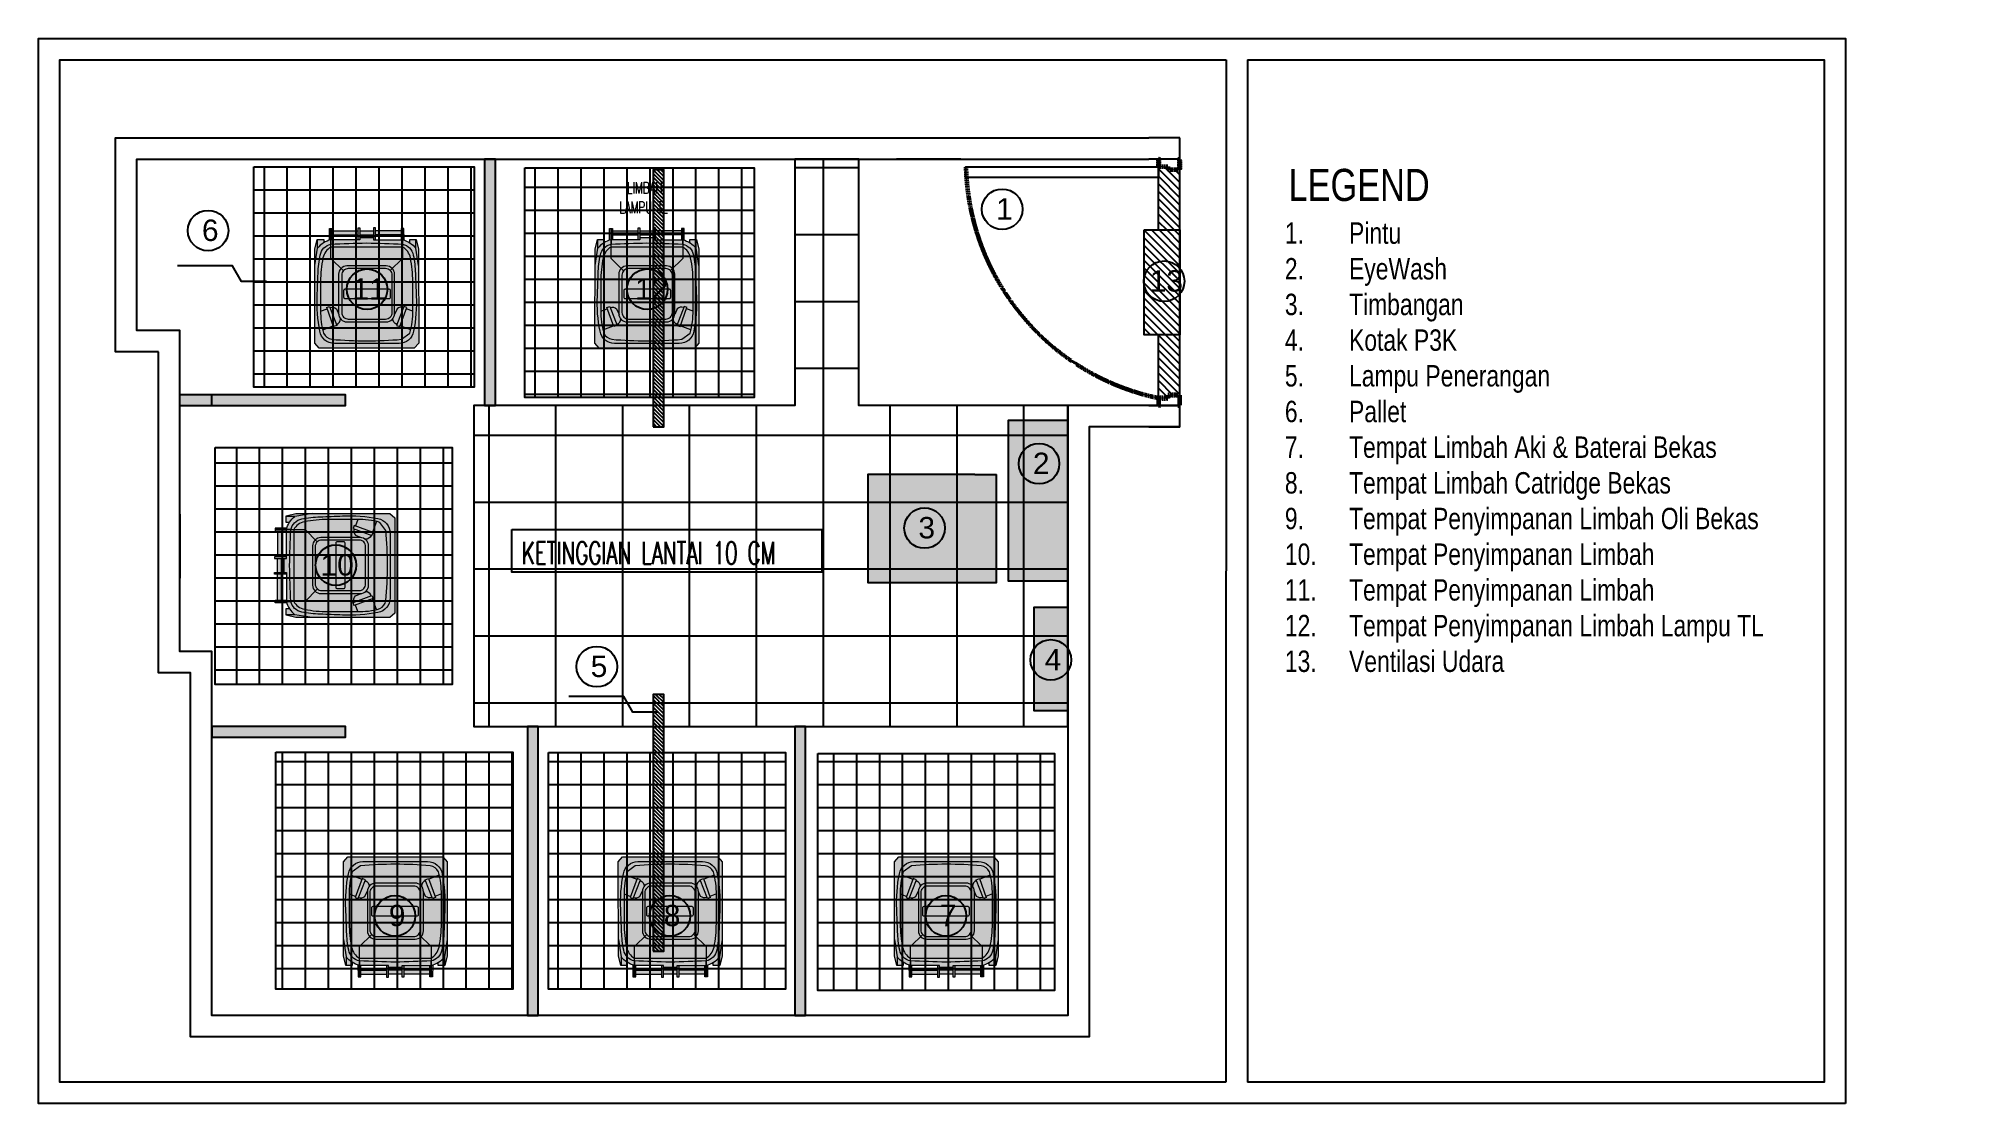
# Model space of a CAD drawing. Header units: inches. Extents: x -12025 to 97113, y -19657 to 37367.
# Drawn here: x 25297 to 34299, y 21529 to 26504 of the extents above; entities that cross this region are included whole.
import ezdxf
from ezdxf.enums import TextEntityAlignment as Align

# ---------------------------------------------------------------- set-up
doc = ezdxf.new("R2010")
doc.units = ezdxf.units.IN
doc.header["$MEASUREMENT"] = 0
doc.linetypes.add('( Hidden )', pattern=[0.375, 0.25, -0.125])
doc.layers.add('001_Dark_1 10', color=7, linetype='Continuous', lineweight=0)
doc.layers.add('Notes', color=50, linetype='( Hidden )', lineweight=60)
doc.layers.add('dwgmodels.com_hatch', color=250, linetype='Continuous')
doc.layers.add('X-01004-OFC-B2$0$A-DOOR-2', color=2, linetype='Continuous')
doc.styles.add('dD-RS', font='romans.shx', dxfattribs={"width": 0.8})
doc.styles.get("Standard").update_dxf_attribs({"font": 'arial.ttf'})
pattern_1 = [(90, (-12094.88, 9816.5), (-107.33318, 0), []), (180, (-12094.88, 9816.5), (0, -107.33318), [])]
pattern_2 = [(135, (-12094.878, 9816.501), (-8.8388348, -8.8388348), [])]

msp = doc.modelspace()

# ---------------------------------------------------------------- texts
at = {"style": 'dD-RS', "width": 0.65}
for s, height, p in [('LIMBAH', 53.98, (28047.2, 25806.7)), ('LAMPU TL', 53.98, (28011.8, 25715.7)), ('KETINGGIAN LANTAI 10 CM', 104.311, (27555.9, 24100.6, 0))]:
    msp.add_text(s, height=height, dxfattribs=at).set_placement(p, align=Align.MIDDLE_LEFT)
at = {"attachment_point": 1, "style": 'dD-RS'}
for s, insert, char_height, width in [('{\\fArtifakt Element Medium|b0|i0|c0|p34;LEGEND}', (31139.3, 25895.2), 150, 1137.479), ('\\pxi-3,l4,t4;{\\fArtifakt Element Medium|b0|i0|c0|p34;1.^IPintu\\P2.^IEyeWash\\P3.^ITimbangan\\P4.^IKotak P3K\\P5.^ILampu Penerangan\\P6.^IPallet\\P7.^ITempat Limbah Aki & Baterai Bekas\\P8.^ITempat Limbah Catridge Bekas\\P9.^ITempat Penyimpanan Limbah Oli Bekas\\P10.^ITempat Penyimpanan Limbah\\P11.^ITempat Penyimpanan Limbah\\P12.^ITempat Penyimpanan Limbah Lampu TL\\P13.^IVentilasi Udara}', (31022.2, 25645.2), 100, 2720.681)]:
    msp.add_mtext(s, dxfattribs=dict(at, insert=insert, char_height=char_height, width=width))
at = {"color": 5, "char_height": 100, "width": 157.908, "attachment_point": 1}
for s, insert in [('1', (29772.3, 25757.9)), ('6', (26060.8, 25658.2)), ('11', (26764.4, 25384.4)), ('12', (28084.9, 25384.4)), ('13', (30490.6, 25421.7)), ('2', (29944.6, 24569.4)), ('3', (29409.4, 24268.8)), ('10', (26615.1, 24095.2)), ('5', (27877.7, 23621.1)), ('4', (29999.9, 23652.4)), ('9', (26934.3, 22456.8)), ('8', (28219.5, 22456.8)), ('7', (29509.5, 22456.8))]:
    msp.add_mtext(s, dxfattribs=dict(at, insert=insert))
at = {"insert": (34295.2, 25045.2), "char_height": 0.42, "attachment_point": 1}
msp.add_mtext_dynamic_manual_height_columns('Lantai 30x30', width=4036.584, gutter_width=2.1, heights=[0], dxfattribs=at)

# ---------------------------------------------------------------- blocks, each defined once
blk = doc.blocks.new('DOOR-E')
at = {"color": 2, "elevation": 0}
for points in [[(1179226.5, 1580346.5), (1179226.5, 1580352.5, -0.414214), (1179230.5, 1580356.5), (1179272.5, 1580356.5, -0.414214), (1179276.5, 1580352.5), (1179276.5, 1580304.6, -0.414214), (1179272.5, 1580300.6), (1179263.5, 1580300.6, 0.414214), (1179261.5, 1580298.6), (1179261.5, 1580260.5, -0.414214), (1179257.5, 1580256.5), (1179230.5, 1580256.5, -0.414214), (1179226.5, 1580260.5), (1179226.5, 1580266.5), (1179228.5, 1580266.5), (1179228.5, 1580260.5, 0.414214), (1179230.5, 1580258.5), (1179257.5, 1580258.5, 0.414214), (1179259.5, 1580260.5), (1179259.5, 1580298.6, -0.414214), (1179263.5, 1580302.6), (1179272.5, 1580302.6, 0.414214), (1179274.5, 1580304.6), (1179274.5, 1580352.5, 0.414214), (1179272.5, 1580354.5), (1179230.5, 1580354.5, 0.414214), (1179228.5, 1580352.5), (1179228.5, 1580346.5)], [(1180376.5, 1580346.5), (1180376.5, 1580352.5, 0.414214), (1180372.5, 1580356.5), (1180330.5, 1580356.5, 0.414214), (1180326.5, 1580352.5), (1180326.5, 1580304.6, 0.414214), (1180330.5, 1580300.6), (1180339.5, 1580300.6, -0.414214), (1180341.5, 1580298.6), (1180341.5, 1580260.5, 0.414214), (1180345.5, 1580256.5), (1180372.5, 1580256.5, 0.414214), (1180376.5, 1580260.5), (1180376.5, 1580266.5), (1180374.5, 1580266.5), (1180374.5, 1580260.5, -0.414214), (1180372.5, 1580258.5), (1180345.5, 1580258.5, -0.414214), (1180343.5, 1580260.5), (1180343.5, 1580298.6, 0.414214), (1180339.5, 1580302.6), (1180330.5, 1580302.6, -0.414214), (1180328.5, 1580304.6), (1180328.5, 1580352.5, -0.414214), (1180330.5, 1580354.5), (1180372.5, 1580354.5, -0.414214), (1180374.5, 1580352.5), (1180374.5, 1580346.5)]]:
    blk.add_lwpolyline(points, format="xyb", close=True, dxfattribs=at)
at = {"color": 8}
blk.add_arc((1179231.7, 1580490.2, 0), 1134.1, 271.50479, 348.10636, dxfattribs=at)
at = {"layer": 'X-01004-OFC-B2$0$A-DOOR-2', "elevation": 0, "flags": 128}
blk.add_lwpolyline([(1179261.5, 1580256.5), (1179311.5, 1580256.5), (1179311.5, 1579356.5), (1179261.5, 1579356.5), (1179261.5, 1580256.5)], close=True, dxfattribs=at)

# ---------------------------------------------------------------- hatches: boundary and pattern name
h = msp.add_hatch(color=256)
h.dxf.hatch_style = 1
h.paths.add_polyline_path([(27432.1, 25939.9), (27382.1, 25939.9), (27382.1, 24790), (27432.1, 24790)])
h.paths.add_polyline_path([(28882.1, 23290), (28832.1, 23290), (28832.1, 21940), (28882.1, 21940)])
h.paths.add_polyline_path([(27632.1, 23290), (27582.1, 23290), (27582.1, 21940), (27632.1, 21940)])
h.paths.add_polyline_path([(26732, 23290), (26107.1, 23290), (26107.1, 23240), (26732, 23240)])
h.paths.add_polyline_path([(25957.1, 24840), (25957.1, 24790), (26732, 24790), (26732, 24840)])
at = {"transparency": 33554687}
h = msp.add_hatch(dxfattribs=at)
h.set_pattern_fill('ANSI37', color=256, scale=2500, angle=45)
h.set_pattern_definition([(90, (9902.43, 24963.13), (-312.5, 0), []), (180, (9902.43, 24963.13), (-3e-14, -312.5), [])])
h.paths.add_polyline_path([(27382.1, 24790), (27382.1, 24790), (27332.1, 24790), (27332.1, 23290), (30107.1, 23290), (30107.1, 24790), (29131.4, 24790), (29131.4, 25940), (28831.4, 25940), (28831.4, 24790)])
at = {"true_color": 0x636466}
h = msp.add_hatch(dxfattribs=at)
h.set_pattern_fill('ANSI37', color=251, scale=858.665449, angle=45)
h.set_pattern_definition([(90, (17658.38, 27406.94), (-107.3332, 0), []), (180, (17658.38, 27406.94), (-6e-15, -107.3332), [])])
h.paths.add_polyline_path([(26303.2, 25905.3), (26303.2, 24874.9), (27333.6, 24874.9), (27333.6, 25905.3)])
h = msp.add_hatch(dxfattribs=at)
h.set_pattern_fill('ANSI37', color=251, scale=858.665449, angle=45)
h.set_pattern_definition(pattern_1)
h.paths.add_polyline_path([(27569.5, 25900), (27569.5, 24827.2), (28642.3, 24827.2), (28642.3, 25900)])
at = {"true_color": 0xed1f24}
h = msp.add_hatch(dxfattribs=at)
h.set_pattern_fill('ANSI31', color=240, scale=100, angle=90)
h.set_pattern_definition(pattern_2)
h.paths.add_polyline_path([(28169.2, 25890), (28169.2, 24690), (28219.2, 24690), (28219.2, 25890)])
at = {"transparency": 33554531}
h = msp.add_hatch(dxfattribs=at)
h.set_pattern_fill('ANSI31', color=256, scale=200, angle=90)
h.paths.add_polyline_path([(30631.2, 25894, -0.414214), (30627.2, 25890), (30579.3, 25890, -0.414214), (30575.3, 25894), (30575.3, 25903, 0.414214), (30573.3, 25905), (30535.2, 25905, -0.414214), (30531.2, 25909), (30531.2, 25609.7), (30631.4, 25609.7)])
h.paths.add_polyline_path([(30531.2, 25120.3), (30531.2, 24821, -0.414214), (30535.2, 24825), (30573.3, 24825, 0.414214), (30575.3, 24827), (30575.3, 24836, -0.414214), (30579.3, 24840), (30627.2, 24840, -0.414214), (30631.2, 24836), (30631.3, 25120.3)])
h = msp.add_hatch(dxfattribs=at)
h.set_pattern_fill('ANSI31', color=4, scale=200, angle=90)
h.paths.add_polyline_path([(30631.4, 25609.7), (30465, 25609.7), (30465, 25120.3), (30631.4, 25120.3)])
at = {"true_color": 0x58ba48}
h = msp.add_hatch(color=85, dxfattribs=at)
h.dxf.hatch_style = 1
h.paths.add_polyline_path([(30107.1, 24719.9), (29829.2, 24719.9), (29829.2, 23969.9), (30107.1, 23969.9)])
at = {"true_color": 0x636466}
h = msp.add_hatch(dxfattribs=at)
h.set_pattern_fill('ANSI37', color=251, scale=858.665449, angle=45)
h.set_pattern_definition(pattern_1)
h.paths.add_polyline_path([(26123, 24592.8), (26123, 23485.8), (27230, 23485.8), (27230, 24592.8)])
at = {"true_color": 0x000000}
h = msp.add_hatch(color=18, dxfattribs=at)
h.dxf.hatch_style = 1
h.paths.add_polyline_path([(29773.8, 23962.7), (29773.8, 24467.5), (29673.8, 24467.5), (29173.8, 24467.5), (29173.8, 23962.7)])
h = msp.add_hatch(color=18, dxfattribs=at)
h.dxf.hatch_style = 1
h.paths.add_polyline_path([(29773.8, 24383.2), (29537.4, 24383.2, -0.381513), (29533.8, 24047), (29773.8, 24047)])
at = {"true_color": 0x939598}
h = msp.add_hatch(color=252, dxfattribs=at)
h.dxf.hatch_style = 1
h.paths.add_polyline_path([(29681.1, 24078.6), (29735.5, 24078.6), (29735.5, 24350.5), (29681.1, 24350.5)])
at = {"true_color": 0xffffff}
h = msp.add_hatch(color=7, dxfattribs=at)
h.dxf.hatch_style = 1
h.paths.add_polyline_path([(29949.1, 23365), (30107.1, 23365), (30107.1, 23845.9), (29949.1, 23845.9)])
at = {"true_color": 0xed1f24}
h = msp.add_hatch(dxfattribs=at)
h.set_pattern_fill('ANSI31', color=240, scale=100, angle=90)
h.set_pattern_definition(pattern_2)
h.paths.add_polyline_path([(28169.2, 23440), (28169.2, 22240), (28219.2, 22240), (28219.2, 23440)])
at = {"true_color": 0x636466}
h = msp.add_hatch(dxfattribs=at)
h.set_pattern_fill('ANSI37', color=251, scale=858.665449, angle=45)
h.set_pattern_definition(pattern_1)
h.paths.add_polyline_path([(26406.7, 23169.4), (26406.7, 22062.4), (27513.7, 22062.4), (27513.7, 23169.4)])
h = msp.add_hatch(dxfattribs=at)
h.set_pattern_fill('ANSI37', color=251, scale=858.665449, angle=45)
h.set_pattern_definition(pattern_1)
h.paths.add_polyline_path([(27680.5, 23169.2), (27680.5, 22062.2), (28787.5, 22062.2), (28787.5, 23169.2)])
h = msp.add_hatch(dxfattribs=at)
h.set_pattern_fill('ANSI37', color=251, scale=858.665449, angle=45)
h.set_pattern_definition(pattern_1)
h.paths.add_polyline_path([(28938.7, 23163.7), (28938.7, 22056.8), (30045.7, 22056.8), (30045.7, 23163.7)])
at = {"layer": 'dwgmodels.com_hatch', "true_color": 0x136734}
h = msp.add_hatch(color=116, dxfattribs=at)
h.dxf.hatch_style = 1
h.paths.add_polyline_path([(26588.4, 25520.1), (26599.6, 25565), (26630, 25565), (26629.9, 25550.1, -0.065352), (26656.4, 25562.2), (26656.7, 25617), (26663.3, 25617), (26669.9, 25617), (26669.9, 25605.9), (26790.4, 25605.9), (26790.4, 25619.8), (26798.6, 25619.8), (26798.6, 25605.9), (26831, 25605.9), (26863.3, 25605.9), (26863.3, 25619.8), (26871.5, 25619.8), (26871.5, 25605.9), (26992, 25605.9), (26992, 25617), (26998.6, 25617), (27005.2, 25617), (27005.6, 25562.2, -0.065352), (27032, 25550.1), (27031.9, 25565), (27062.4, 25565), (27073.5, 25520.1), (27073.8, 25080.6), (27053.4, 25057.3), (26831, 25057.3), (26608.5, 25057.3), (26588.2, 25080.6)])
h.paths.add_polyline_path([(26992, 25564), (26992, 25586.3), (26871.5, 25586.3), (26871.5, 25564)], flags=16)
h.paths.add_polyline_path([(26863.3, 25574.2), (26863.3, 25586.3), (26831, 25586.3), (26798.6, 25586.3), (26798.6, 25574.2), (26831, 25574.2)], flags=16)
h.paths.add_polyline_path([(26790.4, 25564), (26790.4, 25586.3), (26669.9, 25586.3), (26669.9, 25564)], flags=16)
h = msp.add_hatch(color=116, dxfattribs=at)
h.dxf.hatch_style = 1
h.paths.add_polyline_path([(27898, 25520.1), (27909.1, 25565), (27939.6, 25565), (27939.5, 25550.1, -0.065352), (27965.9, 25562.2), (27966.3, 25617), (27972.9, 25617), (27979.5, 25617), (27979.5, 25605.9), (28099.9, 25605.9), (28099.9, 25619.8), (28108.2, 25619.8), (28108.2, 25605.9), (28140.5, 25605.9), (28172.9, 25605.9), (28172.9, 25619.8), (28181.1, 25619.8), (28181.1, 25605.9), (28301.6, 25605.9), (28301.6, 25617), (28308.2, 25617), (28314.8, 25617), (28315.1, 25562.2, -0.065352), (28341.6, 25550.1), (28341.5, 25565), (28371.9, 25565), (28383, 25520.1), (28383.3, 25080.6), (28363, 25057.3), (28140.5, 25057.3), (27918.1, 25057.3), (27897.7, 25080.6)])
h.paths.add_polyline_path([(28301.6, 25564), (28301.6, 25586.3), (28181.1, 25586.3), (28181.1, 25564)], flags=16)
h.paths.add_polyline_path([(28172.9, 25574.2), (28172.9, 25586.3), (28140.5, 25586.3), (28108.2, 25586.3), (28108.2, 25574.2), (28140.5, 25574.2)], flags=16)
h.paths.add_polyline_path([(28099.9, 25564), (28099.9, 25586.3), (27979.5, 25586.3), (27979.5, 25564)], flags=16)
h = msp.add_hatch(color=116, dxfattribs=at)
h.dxf.hatch_style = 1
h.paths.add_polyline_path([(26499.5, 23799.5), (26454.6, 23810.6), (26454.6, 23841.1), (26469.5, 23840.9, -0.065352), (26457.5, 23867.4), (26402.7, 23867.8), (26402.7, 23874.4), (26402.7, 23880.9), (26413.7, 23880.9), (26413.7, 24001.4), (26399.8, 24001.4), (26399.8, 24009.6), (26413.7, 24009.6), (26413.7, 24042), (26413.7, 24074.4), (26399.8, 24074.4), (26399.8, 24082.6), (26413.7, 24082.6), (26413.7, 24203.1), (26402.7, 24203.1), (26402.7, 24209.6), (26402.7, 24216.2), (26457.5, 24216.6, -0.065352), (26469.5, 24243.1), (26454.6, 24243), (26454.6, 24273.4), (26499.5, 24284.5), (26939, 24284.8), (26962.4, 24264.5), (26962.4, 24042), (26962.4, 23819.5), (26939, 23799.2)])
h.paths.add_polyline_path([(26455.6, 24203.1), (26433.3, 24203.1), (26433.3, 24082.6), (26455.6, 24082.6)], flags=16)
h.paths.add_polyline_path([(26445.5, 24074.4), (26433.3, 24074.4), (26433.3, 24042), (26433.3, 24009.6), (26445.5, 24009.6), (26445.5, 24042)], flags=16)
h.paths.add_polyline_path([(26455.6, 24001.4), (26433.3, 24001.4), (26433.3, 23880.9), (26455.6, 23880.9)], flags=16)
h = msp.add_hatch(color=116, dxfattribs=at)
h.dxf.hatch_style = 1
h.paths.add_polyline_path([(27207.1, 22217.9), (27196, 22173), (27165.5, 22173), (27165.6, 22187.9, -0.065352), (27139.2, 22175.8), (27138.8, 22121), (27132.2, 22121), (27125.6, 22121), (27125.6, 22132.1), (27005.2, 22132.1), (27005.2, 22118.2), (26996.9, 22118.2), (26996.9, 22132.1), (26964.6, 22132.1), (26932.2, 22132.1), (26932.2, 22118.2), (26924, 22118.2), (26924, 22132.1), (26803.5, 22132.1), (26803.5, 22121), (26796.9, 22121), (26790.3, 22121), (26790, 22175.8, -0.065352), (26763.5, 22187.9), (26763.6, 22173), (26733.2, 22173), (26722, 22217.9), (26721.8, 22657.4), (26742.1, 22680.7), (26964.6, 22680.7), (27187, 22680.7), (27207.4, 22657.4)])
h.paths.add_polyline_path([(26803.5, 22173.9), (26803.5, 22151.7), (26924, 22151.7), (26924, 22173.9)], flags=16)
h.paths.add_polyline_path([(26932.2, 22163.8), (26932.2, 22151.7), (26964.6, 22151.7), (26996.9, 22151.7), (26996.9, 22163.8), (26964.6, 22163.8)], flags=16)
h.paths.add_polyline_path([(27005.2, 22173.9), (27005.2, 22151.7), (27125.6, 22151.7), (27125.6, 22173.9)], flags=16)
h = msp.add_hatch(color=116, dxfattribs=at)
h.dxf.hatch_style = 1
h.paths.add_polyline_path([(28492.2, 22217.9), (28481.1, 22173), (28450.7, 22173), (28450.8, 22187.9, -0.065352), (28424.3, 22175.8), (28423.9, 22121), (28417.3, 22121), (28410.8, 22121), (28410.8, 22132.1), (28290.3, 22132.1), (28290.3, 22118.2), (28282.1, 22118.2), (28282.1, 22132.1), (28249.7, 22132.1), (28217.3, 22132.1), (28217.3, 22118.2), (28209.1, 22118.2), (28209.1, 22132.1), (28088.6, 22132.1), (28088.6, 22121), (28082.1, 22121), (28075.5, 22121), (28075.1, 22175.8, -0.065352), (28048.6, 22187.9), (28048.8, 22173), (28018.3, 22173), (28007.2, 22217.9), (28006.9, 22657.4), (28027.2, 22680.7), (28249.7, 22680.7), (28472.2, 22680.7), (28492.5, 22657.4)])
h.paths.add_polyline_path([(28088.6, 22173.9), (28088.6, 22151.7), (28209.1, 22151.7), (28209.1, 22173.9)], flags=16)
h.paths.add_polyline_path([(28217.3, 22163.8), (28217.3, 22151.7), (28249.7, 22151.7), (28282.1, 22151.7), (28282.1, 22163.8), (28249.7, 22163.8)], flags=16)
h.paths.add_polyline_path([(28290.3, 22173.9), (28290.3, 22151.7), (28410.8, 22151.7), (28410.8, 22173.9)], flags=16)
h = msp.add_hatch(color=116, dxfattribs=at)
h.dxf.hatch_style = 1
h.paths.add_polyline_path([(29782.3, 22217.9), (29771.2, 22173), (29740.7, 22173), (29740.8, 22187.9, -0.065352), (29714.4, 22175.8), (29714, 22121), (29707.4, 22121), (29700.8, 22121), (29700.8, 22132.1), (29580.4, 22132.1), (29580.4, 22118.2), (29572.1, 22118.2), (29572.1, 22132.1), (29539.8, 22132.1), (29507.4, 22132.1), (29507.4, 22118.2), (29499.2, 22118.2), (29499.2, 22132.1), (29378.7, 22132.1), (29378.7, 22121), (29372.1, 22121), (29365.5, 22121), (29365.2, 22175.8, -0.065352), (29338.7, 22187.9), (29338.8, 22173), (29308.4, 22173), (29297.2, 22217.9), (29297, 22657.4), (29317.3, 22680.7), (29539.8, 22680.7), (29762.2, 22680.7), (29782.6, 22657.4)])
h.paths.add_polyline_path([(29378.7, 22173.9), (29378.7, 22151.7), (29499.2, 22151.7), (29499.2, 22173.9)], flags=16)
h.paths.add_polyline_path([(29507.4, 22163.8), (29507.4, 22151.7), (29539.8, 22151.7), (29572.1, 22151.7), (29572.1, 22163.8), (29539.8, 22163.8)], flags=16)
h.paths.add_polyline_path([(29580.4, 22173.9), (29580.4, 22151.7), (29700.8, 22151.7), (29700.8, 22173.9)], flags=16)

# ---------------------------------------------------------------- linework, layer by layer
for p, q in [((30631.4, 25940), (30631.4, 26040)), ((30631.4, 24690), (30631.4, 24790)), ((30631.4, 24690), (30631.4, 24790)), ((30631.4, 24690), (30631.4, 24790)), ((30631.4, 24690), (30631.4, 24790))]:
    msp.add_line(p, q)
for points in [[(33742.4, 21528.7), (25297, 21528.7), (25297, 26504.1), (33742.4, 26504.1)], [(30465, 25609.7), (30631.4, 25609.7), (30631.4, 25120.3), (30465, 25120.3)], [(30107.1, 24719.9), (29829.2, 24719.9), (29829.2, 23969.9), (30107.1, 23969.9)], [(30107.1, 23845.9), (29949.1, 23845.9), (29949.1, 23365), (30107.1, 23365)]]:
    msp.add_lwpolyline(points, close=True)
for points in [[(30846.9, 21628.7), (25397, 21628.7), (25397, 26404.1), (30847.3, 26404.1)], [(30847.3, 26404.1), (30846.9, 21628.7)], [(30947.3, 26404.1), (33642.4, 26404.1), (33642.4, 21628.7), (30946.9, 21628.7)], [(30947.3, 26404.1), (30946.9, 21628.7)], [(25857.1, 25040), (25657.1, 25040), (25657.1, 26040), (25857.1, 26040)], [(25857.1, 26040), (30487.1, 26040)], [(30631.4, 26040), (30487.1, 26040)], [(30631.4, 26039.9), (30625.2, 26039.9)], [(30631.4, 24790), (30631.4, 26040)], [(25857.1, 25140), (25757.1, 25140), (25757.1, 25940), (25857.1, 25940)], [(25857.1, 25940), (30487.1, 25940)], [(27382.1, 24790), (27332.1, 24790), (27332.1, 23290), (30107.1, 23290), (30107.1, 24790), (29131.4, 24790), (29131.4, 25940), (28831.4, 25940), (28831.4, 24790), (27382.1, 24790)], [(27382.1, 25940), (27382.1, 24790), (27432.1, 24790), (27432.1, 25940), (27382.1, 25940)], [(28019.2, 25940), (28369.2, 25940)], [(30107.1, 24790), (29131.4, 24790), (29131.4, 25940)], [(29607.1, 25940), (29307.1, 25940)], [(29607.1, 25940), (29307.1, 25940)], [(30632.1, 25940), (30487.1, 25940)], [(30531.2, 25609.7), (30531.2, 25940)], [(30627.2, 25940), (30631.4, 25940), (30631.4, 25940)], [(30632.1, 24790), (30107.1, 24790), (30107.1, 21940), (26107.1, 21940), (26107.1, 23640), (25957.1, 23640), (25957.1, 25140), (25857.1, 25140)], [(30531.2, 24790), (30531.2, 25120.3)], [(30632.1, 24690), (30207.1, 24690), (30207.1, 21840), (26007.1, 21840), (26007.1, 23540), (25857.1, 23540), (25857.1, 25040)], [(25957.1, 24790), (26732, 24790), (26732, 24840), (26107.1, 24840), (25957.1, 24840)], [(26107.1, 24790), (26107.1, 24840)], [(30487.1, 24790), (30632.1, 24790)], [(30487.1, 24690), (30631.4, 24690)], [(29673.8, 24467.5), (29173.8, 24467.5), (29173.8, 23962.7), (29773.8, 23962.7), (29773.8, 24467.5)], [(29673.8, 24467.5), (29773.8, 24467.5)], [(25957.1, 24282.6), (25957.1, 23982.6)], [(26107.1, 23240), (26732, 23240), (26732, 23290), (26107.1, 23290), (26107.1, 23290), (26107.1, 23240)], [(27632.1, 21940), (27632.1, 23290), (27582.1, 23290), (27582.1, 21940), (27582.1, 21940), (27632.1, 21940)], [(28882.1, 21940), (28882.1, 23290), (28832.1, 23290), (28832.1, 21940), (28832.1, 21940), (28882.1, 21940)]]:
    msp.add_lwpolyline(points)
at = {"color": 251, "true_color": 0x636466}
for points in [[(26303.2, 25905.3), (27333.6, 25905.3), (27333.6, 24874.9), (26303.2, 24874.9), (26303.2, 25905.3), (26303.2, 25905.3)], [(27569.5, 25900), (28642.3, 25900), (28642.3, 24827.2), (27569.5, 24827.2), (27569.5, 25900), (27569.5, 25900)], [(26123, 24592.8), (27230, 24592.8), (27230, 23485.8), (26123, 23485.8), (26123, 24592.8), (26123, 24592.8)], [(26406.7, 23169.4), (27513.7, 23169.4), (27513.7, 22062.4), (26406.7, 22062.4), (26406.7, 23169.4), (26406.7, 23169.4)], [(27680.5, 23169.2), (28787.5, 23169.2), (28787.5, 22062.2), (27680.5, 22062.2), (27680.5, 23169.2), (27680.5, 23169.2)], [(28938.7, 23163.7), (30045.7, 23163.7), (30045.7, 22056.8), (28938.7, 22056.8), (28938.7, 23163.7), (28938.7, 23163.7)]]:
    msp.add_lwpolyline(points, dxfattribs=at)
at = {"color": 240, "true_color": 0xed1f24}
for points in [[(28169.2, 24690), (28219.2, 24690), (28219.2, 25890), (28169.2, 25890), (28169.2, 24690)], [(28169.2, 22240), (28219.2, 22240), (28219.2, 23440), (28169.2, 23440), (28169.2, 22240)]]:
    msp.add_lwpolyline(points, dxfattribs=at)
at = {"color": 5}
for points in [[(26362.9, 25369.6), (26245.9, 25369.6), (26203.5, 25442.8), (25946.4, 25442.8)], [(28191.7, 23357), (28074.7, 23357), (28032.3, 23430.2), (27775.2, 23430.2)]]:
    msp.add_lwpolyline(points, dxfattribs=at)
at = {"color": 2}
for points in [[(30107.1, 23944.8), (30107.1, 23944.8)], [(30107.1, 23944.8), (30107.1, 23944.8)], [(30207.1, 23944.8), (30207.1, 23944.8)], [(30207.1, 23944.8), (30207.1, 23944.8)]]:
    msp.add_lwpolyline(points, dxfattribs=at)
at = {"color": 5}
for centre in [(29801, 25706.3), (26089.5, 25606.6), (26832.6, 25332.8), (28142.1, 25332.8), (30557.7, 25370), (29973.3, 24517.8), (29438.1, 24217.1), (26686.8, 24043.6), (30028.5, 23600.8), (27906.3, 23569.5), (26962.9, 22405.2), (28248.1, 22405.2), (29538.2, 22405.2)]:
    msp.add_circle(centre, 94.8, dxfattribs=at)
at = {"layer": '001_Dark_1 10'}
for points in [[(27032, 25550.1), (27031.9, 25565), (27062.4, 25565), (27073.5, 25520.1), (27073.8, 25080.6), (27053.4, 25057.3), (26831, 25057.3), (26608.5, 25057.3), (26588.2, 25080.6), (26588.4, 25520.1), (26599.6, 25565), (26630, 25565), (26629.9, 25550.1)], [(26588.4, 25443.6), (26601.2, 25524.4), (26601.2, 25565)], [(26656.4, 25562.2), (26656.7, 25617), (26663.3, 25617), (26669.9, 25617), (26669.9, 25564)], [(26669.9, 25605.9), (26790.4, 25605.9)], [(26669.9, 25586.3), (26790.4, 25586.3)], [(26798.6, 25605.9), (26831, 25605.9), (26863.3, 25605.9)], [(26798.6, 25586.3), (26831, 25586.3), (26863.3, 25586.3)], [(26798.6, 25574.2), (26831, 25574.2), (26863.3, 25574.2)], [(26992, 25605.9), (26871.5, 25605.9)], [(26992, 25586.3), (26871.5, 25586.3)], [(27005.6, 25562.2), (27005.2, 25617), (26998.6, 25617), (26992, 25617), (26992, 25564)], [(27073.5, 25443.6), (27060.7, 25524.4), (27060.7, 25565)], [(28341.6, 25550.1), (28341.5, 25565), (28371.9, 25565), (28383, 25520.1), (28383.3, 25080.6), (28363, 25057.3), (28140.5, 25057.3), (27918.1, 25057.3), (27897.7, 25080.6), (27898, 25520.1), (27909.1, 25565), (27939.6, 25565), (27939.5, 25550.1)], [(27898, 25443.6), (27910.8, 25524.4), (27910.8, 25565)], [(27965.9, 25562.2), (27966.3, 25617), (27972.9, 25617), (27979.5, 25617), (27979.5, 25564)], [(27979.5, 25605.9), (28099.9, 25605.9)], [(27979.5, 25586.3), (28099.9, 25586.3)], [(28108.2, 25605.9), (28140.5, 25605.9), (28172.9, 25605.9)], [(28108.2, 25586.3), (28140.5, 25586.3), (28172.9, 25586.3)], [(28108.2, 25574.2), (28140.5, 25574.2), (28172.9, 25574.2)], [(28301.6, 25605.9), (28181.1, 25605.9)], [(28301.6, 25586.3), (28181.1, 25586.3)], [(28315.1, 25562.2), (28314.8, 25617), (28308.2, 25617), (28301.6, 25617), (28301.6, 25564)], [(28383.1, 25443.6), (28370.3, 25524.4), (28370.3, 25565)], [(26615.5, 25230.4), (26645.8, 25241.8)], [(26643.3, 25247.1), (26657.4, 25252.2), (26691.3, 25164), (26676.2, 25158.3), (26643.8, 25247.3)], [(27018.6, 25247.1), (27004.5, 25252.2), (26970.6, 25164), (26985.7, 25158.3), (27018.1, 25247.3)], [(27046.4, 25230.4), (27016.1, 25241.8)], [(27925.1, 25230.4), (27955.4, 25241.8)], [(27952.9, 25247.1), (27967, 25252.2), (28000.8, 25164), (27985.8, 25158.3), (27953.4, 25247.3)], [(28328.2, 25247.1), (28314.1, 25252.2), (28280.2, 25164), (28295.3, 25158.3), (28327.7, 25247.3)], [(28356, 25230.4), (28325.7, 25241.8)], [(26625.2, 25142.9), (26674.8, 25162.1)], [(27036.7, 25142.9), (26987.1, 25162.1)], [(27934.8, 25142.9), (27984.4, 25162.1)], [(28346.2, 25142.9), (28296.7, 25162.1)], [(26457.5, 24216.6), (26402.7, 24216.2), (26402.7, 24209.6), (26402.7, 24203.1), (26455.6, 24203.1)], [(26469.5, 24243.1), (26454.6, 24243), (26454.6, 24273.4), (26499.5, 24284.5), (26939, 24284.8), (26962.4, 24264.5), (26962.4, 24042), (26962.4, 23819.5), (26939, 23799.2), (26499.5, 23799.5), (26454.6, 23810.6), (26454.6, 23841.1), (26469.5, 23840.9)], [(26576, 24284.6), (26495.3, 24271.8), (26454.6, 24271.8)], [(26772.5, 24229.7), (26767.4, 24215.5), (26855.6, 24181.7), (26861.4, 24196.8), (26772.3, 24229.1)], [(26789.2, 24257.5), (26777.8, 24227.1)], [(26876.7, 24247.7), (26857.5, 24198.2)], [(26413.7, 24203.1), (26413.7, 24082.6)], [(26433.3, 24203.1), (26433.3, 24082.6)], [(26413.7, 24009.6), (26413.7, 24042), (26413.7, 24074.4)], [(26433.3, 24009.6), (26433.3, 24042), (26433.3, 24074.4)], [(26445.5, 24009.6), (26445.5, 24042), (26445.5, 24074.4)], [(26413.7, 23880.9), (26413.7, 24001.4)], [(26433.3, 23880.9), (26433.3, 24001.4)], [(26457.5, 23867.4), (26402.7, 23867.8), (26402.7, 23874.4), (26402.7, 23880.9), (26455.6, 23880.9)], [(26772.5, 23854.3), (26767.4, 23868.5), (26855.6, 23902.3), (26861.4, 23887.2), (26772.3, 23854.9)], [(26789.2, 23826.5), (26777.8, 23856.9)], [(26876.7, 23836.3), (26857.5, 23885.8)], [(26576, 23799.4), (26495.3, 23812.2), (26454.6, 23812.2)], [(26763.5, 22187.9), (26763.6, 22173), (26733.2, 22173), (26722, 22217.9), (26721.8, 22657.4), (26742.1, 22680.7), (26964.6, 22680.7), (27187, 22680.7), (27207.4, 22657.4), (27207.1, 22217.9), (27196, 22173), (27165.5, 22173), (27165.6, 22187.9)], [(26758.8, 22595.1), (26808.4, 22575.9)], [(27170.3, 22595.1), (27120.7, 22575.9)], [(28048.6, 22187.9), (28048.8, 22173), (28018.3, 22173), (28007.2, 22217.9), (28006.9, 22657.4), (28027.2, 22680.7), (28249.7, 22680.7), (28472.2, 22680.7), (28492.5, 22657.4), (28492.2, 22217.9), (28481.1, 22173), (28450.7, 22173), (28450.8, 22187.9)], [(28044, 22595.1), (28093.5, 22575.9)], [(28455.4, 22595.1), (28405.9, 22575.9)], [(29338.7, 22187.9), (29338.8, 22173), (29308.4, 22173), (29297.2, 22217.9), (29297, 22657.4), (29317.3, 22680.7), (29539.8, 22680.7), (29762.2, 22680.7), (29782.6, 22657.4), (29782.3, 22217.9), (29771.2, 22173), (29740.7, 22173), (29740.8, 22187.9)], [(29334, 22595.1), (29383.6, 22575.9)], [(29745.5, 22595.1), (29695.9, 22575.9)], [(26749.1, 22507.5), (26779.4, 22496.2)], [(26776.9, 22490.9), (26791, 22485.7), (26824.9, 22573.9), (26809.8, 22579.7), (26777.4, 22490.7)], [(27152.2, 22490.9), (27138.1, 22485.7), (27104.3, 22573.9), (27119.3, 22579.7), (27151.7, 22490.7)], [(27180, 22507.5), (27149.7, 22496.2)], [(28034.2, 22507.5), (28064.6, 22496.2)], [(28062, 22490.9), (28076.2, 22485.7), (28110, 22573.9), (28094.9, 22579.7), (28062.6, 22490.7)], [(28437.4, 22490.9), (28423.2, 22485.7), (28389.4, 22573.9), (28404.5, 22579.7), (28436.8, 22490.7)], [(28465.2, 22507.5), (28434.8, 22496.2)], [(29324.3, 22507.5), (29354.6, 22496.2)], [(29352.1, 22490.9), (29366.2, 22485.7), (29400.1, 22573.9), (29385, 22579.7), (29352.6, 22490.7)], [(29727.4, 22490.9), (29713.3, 22485.7), (29679.5, 22573.9), (29694.5, 22579.7), (29726.9, 22490.7)], [(29755.2, 22507.5), (29724.9, 22496.2)], [(26722, 22294.4), (26734.8, 22213.6), (26734.8, 22173)], [(27207.1, 22294.4), (27194.3, 22213.6), (27194.3, 22173)], [(28007.1, 22294.4), (28019.9, 22213.6), (28019.9, 22173)], [(28492.3, 22294.4), (28479.5, 22213.6), (28479.5, 22173)], [(29297.2, 22294.4), (29310, 22213.6), (29310, 22173)], [(29782.3, 22294.4), (29769.5, 22213.6), (29769.5, 22173)], [(26790, 22175.8), (26790.3, 22121), (26796.9, 22121), (26803.5, 22121), (26803.5, 22173.9)], [(26803.5, 22151.7), (26924, 22151.7)], [(26996.9, 22163.8), (26964.6, 22163.8), (26932.2, 22163.8)], [(26996.9, 22151.7), (26964.6, 22151.7), (26932.2, 22151.7)], [(27125.6, 22151.7), (27005.2, 22151.7)], [(27139.2, 22175.8), (27138.8, 22121), (27132.2, 22121), (27125.6, 22121), (27125.6, 22173.9)], [(28075.1, 22175.8), (28075.5, 22121), (28082.1, 22121), (28088.6, 22121), (28088.6, 22173.9)], [(28088.6, 22151.7), (28209.1, 22151.7)], [(28282.1, 22163.8), (28249.7, 22163.8), (28217.3, 22163.8)], [(28282.1, 22151.7), (28249.7, 22151.7), (28217.3, 22151.7)], [(28410.8, 22151.7), (28290.3, 22151.7)], [(28424.3, 22175.8), (28423.9, 22121), (28417.3, 22121), (28410.8, 22121), (28410.8, 22173.9)], [(29365.2, 22175.8), (29365.5, 22121), (29372.1, 22121), (29378.7, 22121), (29378.7, 22173.9)], [(29378.7, 22151.7), (29499.2, 22151.7)], [(29572.1, 22163.8), (29539.8, 22163.8), (29507.4, 22163.8)], [(29572.1, 22151.7), (29539.8, 22151.7), (29507.4, 22151.7)], [(29700.8, 22151.7), (29580.4, 22151.7)], [(29714.4, 22175.8), (29714, 22121), (29707.4, 22121), (29700.8, 22121), (29700.8, 22173.9)], [(26803.5, 22132.1), (26924, 22132.1)], [(26996.9, 22132.1), (26964.6, 22132.1), (26932.2, 22132.1)], [(27125.6, 22132.1), (27005.2, 22132.1)], [(28088.6, 22132.1), (28209.1, 22132.1)], [(28282.1, 22132.1), (28249.7, 22132.1), (28217.3, 22132.1)], [(28410.8, 22132.1), (28290.3, 22132.1)], [(29378.7, 22132.1), (29499.2, 22132.1)], [(29572.1, 22132.1), (29539.8, 22132.1), (29507.4, 22132.1)], [(29700.8, 22132.1), (29580.4, 22132.1)]]:
    msp.add_lwpolyline(points, dxfattribs=at)
for points in [[(26720.7, 25420.1), (26663.3, 25476.3), (26663.3, 25617), (26663.3, 25543.4, -0.002183), (26831, 25549.4, -0.002183), (26998.6, 25543.4), (26998.6, 25617), (26998.6, 25476.3), (26941.2, 25420.1)], [(28030.3, 25420.1), (27972.9, 25476.3), (27972.9, 25617), (27972.9, 25543.4, -0.002183), (28140.5, 25549.4, -0.002183), (28308.2, 25543.4), (28308.2, 25617), (28308.2, 25476.3), (28250.8, 25420.1)], [(26998.6, 25543.4, -0.297961), (27048.5, 25492.7, -0.042051), (27058.4, 25406.9, 0.003698), (27062.5, 25301.2, -0.060574), (27050.1, 25136.8, -0.367426), (26982.2, 25079.1), (26831, 25079.1), (26679.7, 25079.1, -0.367426), (26611.8, 25136.8, -0.060574), (26599.4, 25301.2, 0.003698), (26603.5, 25406.9, -0.042051), (26613.4, 25492.7, -0.297961), (26663.3, 25543.4)], [(26790.4, 25564), (26669.9, 25564), (26663.3, 25564, 0.169802), (26601.2, 25524.4)], [(26871.5, 25564), (26992, 25564), (26998.6, 25564, -0.169802), (27060.7, 25524.4)], [(28308.2, 25543.4, -0.297961), (28358.1, 25492.7, -0.042051), (28368, 25406.9, 0.003698), (28372.1, 25301.2, -0.060574), (28359.7, 25136.8, -0.367426), (28291.7, 25079.1), (28140.5, 25079.1), (27989.3, 25079.1, -0.367426), (27921.4, 25136.8, -0.060574), (27909, 25301.2, 0.003698), (27913, 25406.9, -0.042051), (27922.9, 25492.7, -0.297961), (27972.9, 25543.4)], [(28099.9, 25564), (27979.5, 25564), (27972.9, 25564, 0.169802), (27910.8, 25524.4)], [(28181.1, 25564), (28301.6, 25564), (28308.2, 25564, -0.169802), (28370.3, 25524.4)], [(26659.5, 25246.9, -0.269888), (26689.2, 25241.7), (26700.8, 25215.1)], [(27002.4, 25246.9, 0.269888), (26972.7, 25241.7), (26961.2, 25215.1)], [(27969.1, 25246.9, -0.269888), (27998.8, 25241.7), (28010.3, 25215.1)], [(28312, 25246.9, 0.269888), (28282.3, 25241.7), (28270.7, 25215.1)], [(26689.8, 25167.9), (26690.2, 25168.1, 0.32068), (26708.3, 25195.6)], [(26972.1, 25167.9), (26971.7, 25168.1, -0.32068), (26953.6, 25195.6)], [(27999.4, 25167.9), (27999.8, 25168.1, 0.32068), (28017.9, 25195.6)], [(28281.7, 25167.9), (28281.3, 25168.1, -0.32068), (28263.2, 25195.6)], [(26455.6, 24082.6), (26455.6, 24203.1), (26455.6, 24209.6, -0.169802), (26495.3, 24271.8)], [(26476.3, 24209.6, -0.297961), (26527, 24259.6, -0.042051), (26612.7, 24269.5, 0.003698), (26718.4, 24273.5, -0.060574), (26882.8, 24261.1, -0.367426), (26940.5, 24193.2), (26940.5, 24042), (26940.5, 23890.8, -0.367426), (26882.8, 23822.9, -0.060574), (26718.4, 23810.5, 0.003698), (26612.7, 23814.5, -0.042051), (26527, 23824.4, -0.297961), (26476.3, 23874.4)], [(26599.5, 23931.8), (26543.3, 23874.4), (26402.7, 23874.4), (26476.3, 23874.4, -0.002183), (26470.2, 24042, -0.002183), (26476.3, 24209.6), (26402.7, 24209.6), (26543.3, 24209.6), (26599.5, 24152.2)], [(26772.7, 24213.5, 0.269888), (26777.9, 24183.8), (26804.5, 24172.2)], [(26851.7, 24183.2), (26851.6, 24182.8, -0.32068), (26824, 24164.7)], [(26455.6, 24001.4), (26455.6, 23880.9), (26455.6, 23874.4, 0.169802), (26495.3, 23812.2)], [(26772.7, 23870.5, -0.269888), (26777.9, 23900.2), (26804.5, 23911.8)], [(26851.7, 23900.8), (26851.6, 23901.3, 0.32068), (26824, 23919.3)], [(26796.9, 22194.6, -0.297961), (26747, 22245.3, -0.042051), (26737.1, 22331, 0.003698), (26733, 22436.8, -0.060574), (26745.4, 22601.2, -0.367426), (26813.3, 22658.9), (26964.6, 22658.9), (27115.8, 22658.9, -0.367426), (27183.7, 22601.2, -0.060574), (27196.1, 22436.8, 0.003698), (27192, 22331, -0.042051), (27182.2, 22245.3, -0.297961), (27132.2, 22194.6)], [(28082.1, 22194.6, -0.297961), (28032.1, 22245.3, -0.042051), (28022.2, 22331, 0.003698), (28018.2, 22436.8, -0.060574), (28030.6, 22601.2, -0.367426), (28098.5, 22658.9), (28249.7, 22658.9), (28400.9, 22658.9, -0.367426), (28468.8, 22601.2, -0.060574), (28481.2, 22436.8, 0.003698), (28477.2, 22331, -0.042051), (28467.3, 22245.3, -0.297961), (28417.3, 22194.6)], [(29372.1, 22194.6, -0.297961), (29322.2, 22245.3, -0.042051), (29312.3, 22331, 0.003698), (29308.2, 22436.8, -0.060574), (29320.6, 22601.2, -0.367426), (29388.5, 22658.9), (29539.8, 22658.9), (29691, 22658.9, -0.367426), (29758.9, 22601.2, -0.060574), (29771.3, 22436.8, 0.003698), (29767.3, 22331, -0.042051), (29757.4, 22245.3, -0.297961), (29707.4, 22194.6)], [(26793.1, 22491.1, 0.269888), (26822.8, 22496.2), (26834.4, 22522.9)], [(26823.4, 22570.1), (26823.8, 22569.9, -0.32068), (26841.9, 22542.4)], [(27105.7, 22570.1), (27105.3, 22569.9, 0.32068), (27087.2, 22542.4)], [(27136, 22491.1, -0.269888), (27106.3, 22496.2), (27094.8, 22522.9)], [(28078.2, 22491.1, 0.269888), (28107.9, 22496.2), (28119.5, 22522.9)], [(28108.5, 22570.1), (28109, 22569.9, -0.32068), (28127, 22542.4)], [(28390.9, 22570.1), (28390.5, 22569.9, 0.32068), (28372.4, 22542.4)], [(28421.2, 22491.1, -0.269888), (28391.5, 22496.2), (28379.9, 22522.9)], [(29368.3, 22491.1, 0.269888), (29398, 22496.2), (29409.6, 22522.9)], [(29398.6, 22570.1), (29399, 22569.9, -0.32068), (29417.1, 22542.4)], [(29680.9, 22570.1), (29680.5, 22569.9, 0.32068), (29662.4, 22542.4)], [(29711.2, 22491.1, -0.269888), (29681.5, 22496.2), (29670, 22522.9)], [(27074.8, 22317.8), (27132.2, 22261.7), (27132.2, 22121), (27132.2, 22194.6, -0.002183), (26964.6, 22188.6, -0.002183), (26796.9, 22194.6), (26796.9, 22121), (26796.9, 22261.7), (26854.3, 22317.8)], [(28359.9, 22317.8), (28417.3, 22261.7), (28417.3, 22121), (28417.3, 22194.6, -0.002183), (28249.7, 22188.6, -0.002183), (28082.1, 22194.6), (28082.1, 22121), (28082.1, 22261.7), (28139.5, 22317.8)], [(29650, 22317.8), (29707.4, 22261.7), (29707.4, 22121), (29707.4, 22194.6, -0.002183), (29539.8, 22188.6, -0.002183), (29372.1, 22194.6), (29372.1, 22121), (29372.1, 22261.7), (29429.5, 22317.8)], [(26924, 22173.9), (26803.5, 22173.9), (26796.9, 22173.9, -0.169802), (26734.8, 22213.6)], [(27005.2, 22173.9), (27125.6, 22173.9), (27132.2, 22173.9, 0.169802), (27194.3, 22213.6)], [(28209.1, 22173.9), (28088.6, 22173.9), (28082.1, 22173.9, -0.169802), (28019.9, 22213.6)], [(28290.3, 22173.9), (28410.8, 22173.9), (28417.3, 22173.9, 0.169802), (28479.5, 22213.6)], [(29499.2, 22173.9), (29378.7, 22173.9), (29372.1, 22173.9, -0.169802), (29310, 22213.6)], [(29580.4, 22173.9), (29700.8, 22173.9), (29707.4, 22173.9, 0.169802), (29769.5, 22213.6)]]:
    msp.add_lwpolyline(points, format="xyb", dxfattribs=at)
for points in [[(26790.4, 25619.8), (26798.6, 25619.8), (26798.6, 25564.1), (26790.4, 25564.1)], [(26871.5, 25619.8), (26863.3, 25619.8), (26863.3, 25564.1), (26871.5, 25564.1)], [(28099.9, 25619.8), (28108.2, 25619.8), (28108.2, 25564.1), (28099.9, 25564.1)], [(28181.1, 25619.8), (28172.9, 25619.8), (28172.9, 25564.1), (28181.1, 25564.1)], [(26399.8, 24082.6), (26399.8, 24074.4), (26455.6, 24074.4), (26455.6, 24082.6)], [(26399.8, 24001.4), (26399.8, 24009.6), (26455.6, 24009.6), (26455.6, 24001.4)], [(26924, 22118.2), (26932.2, 22118.2), (26932.2, 22173.9), (26924, 22173.9)], [(27005.2, 22118.2), (26996.9, 22118.2), (26996.9, 22173.9), (27005.2, 22173.9)], [(28209.1, 22118.2), (28217.3, 22118.2), (28217.3, 22173.9), (28209.1, 22173.9)], [(28290.3, 22118.2), (28282.1, 22118.2), (28282.1, 22173.9), (28290.3, 22173.9)], [(29499.2, 22118.2), (29507.4, 22118.2), (29507.4, 22173.9), (29499.2, 22173.9)], [(29580.4, 22118.2), (29572.1, 22118.2), (29572.1, 22173.9), (29580.4, 22173.9)]]:
    msp.add_lwpolyline(points, close=True, dxfattribs=at)
for points in [[(26831, 25530), (26663.3, 25530, 0.218041), (26626.6, 25479.5, 0.049803), (26615.5, 25368.5), (26615.5, 25234.4, 0.075378), (26629.4, 25127, 0.243539), (26667.6, 25098.8, 0.021943), (26831, 25091.7, 0.021943), (26994.3, 25098.8), (27032.5, 25127, 0.075378), (27046.4, 25234.4), (27046.4, 25368.5, 0.049803), (27035.3, 25479.5, 0.218041), (26998.6, 25530)], [(28140.5, 25530), (27972.9, 25530, 0.218041), (27936.2, 25479.5, 0.049803), (27925.1, 25368.5), (27925.1, 25234.4, 0.075378), (27939, 25127, 0.243539), (27977.2, 25098.8, 0.021943), (28140.5, 25091.7, 0.021943), (28303.9, 25098.8), (28342.1, 25127, 0.075378), (28356, 25234.4), (28356, 25368.5, 0.049803), (28344.9, 25479.5, 0.218041), (28308.2, 25530)], [(26922.4, 25441.6), (26738.5, 25441.6, 0.414214), (26699.6, 25402.7), (26699.6, 25218.8, 0.414214), (26738.5, 25179.9), (26922.4, 25179.9, 0.414214), (26961.3, 25218.8), (26961.3, 25402.7, 0.414214)], [(26919.1, 25429.4), (26745, 25429.4, 0.414214), (26714.1, 25398.5), (26714.1, 25224.5, 0.414214), (26745, 25193.7), (26919.1, 25193.7, 0.414214), (26950, 25224.5), (26950, 25398.5, 0.414214)], [(28232, 25441.6), (28048.1, 25441.6, 0.414214), (28009.2, 25402.7), (28009.2, 25218.8, 0.414214), (28048.1, 25179.9), (28232, 25179.9, 0.414214), (28270.9, 25218.8), (28270.9, 25402.7, 0.414214)], [(28228.7, 25429.4), (28054.6, 25429.4, 0.414214), (28023.7, 25398.5), (28023.7, 25224.5, 0.414214), (28054.6, 25193.7), (28228.7, 25193.7, 0.414214), (28259.6, 25224.5), (28259.6, 25398.5, 0.414214)], [(26936.1, 25332.8), (26729, 25332.8, 0.414214), (26722.8, 25326.6), (26722.8, 25295.9, 0.414214), (26729, 25289.7), (26936.1, 25289.7, 0.414214), (26942.3, 25295.9), (26942.3, 25326.6, 0.414214)], [(28245.7, 25332.8), (28038.6, 25332.8, 0.414214), (28032.4, 25326.6), (28032.4, 25295.9, 0.414214), (28038.6, 25289.7), (28245.7, 25289.7, 0.414214), (28251.9, 25295.9), (28251.9, 25326.6, 0.414214)], [(26489.6, 24042), (26489.6, 23874.4, 0.218041), (26540.1, 23837.6, 0.049803), (26651.1, 23826.6), (26785.2, 23826.6, 0.075378), (26892.7, 23840.5, 0.243539), (26920.9, 23878.6, 0.021943), (26928, 24042, 0.021943), (26920.9, 24205.4), (26892.7, 24243.5, 0.075378), (26785.2, 24257.4), (26651.1, 24257.4, 0.049803), (26540.1, 24246.4, 0.218041), (26489.6, 24209.6)], [(26578.1, 24133.5), (26578.1, 23949.6, 0.414214), (26617, 23910.7), (26800.8, 23910.7, 0.414214), (26839.7, 23949.6), (26839.7, 24133.5, 0.414214), (26800.8, 24172.4), (26617, 24172.4, 0.414214)], [(26590.2, 24130.2), (26590.2, 23956.1, 0.414214), (26621.1, 23925.2), (26795.1, 23925.2, 0.414214), (26826, 23956.1), (26826, 24130.2, 0.414214), (26795.1, 24161.1), (26621.1, 24161.1, 0.414214)], [(26686.8, 24147.2), (26686.8, 23940.1, 0.414214), (26693, 23933.9), (26723.8, 23933.9, 0.414214), (26729.9, 23940.1), (26729.9, 24147.2, 0.414214), (26723.8, 24153.3), (26693, 24153.3, 0.414214)], [(26964.6, 22208), (27132.2, 22208, 0.218041), (27168.9, 22258.5, 0.049803), (27180, 22369.5), (27180, 22503.5, 0.075378), (27166.1, 22611, 0.243539), (27127.9, 22639.2, 0.021943), (26964.6, 22646.3, 0.021943), (26801.2, 22639.2), (26763, 22611, 0.075378), (26749.1, 22503.5), (26749.1, 22369.5, 0.049803), (26760.2, 22258.5, 0.218041), (26796.9, 22208)], [(28249.7, 22208), (28417.3, 22208, 0.218041), (28454.1, 22258.5, 0.049803), (28465.1, 22369.5), (28465.1, 22503.5, 0.075378), (28451.2, 22611, 0.243539), (28413.1, 22639.2, 0.021943), (28249.7, 22646.3, 0.021943), (28086.3, 22639.2), (28048.2, 22611, 0.075378), (28034.3, 22503.5), (28034.3, 22369.5, 0.049803), (28045.3, 22258.5, 0.218041), (28082.1, 22208)], [(29539.8, 22208), (29707.4, 22208, 0.218041), (29744.1, 22258.5, 0.049803), (29755.2, 22369.5), (29755.2, 22503.5, 0.075378), (29741.3, 22611, 0.243539), (29703.1, 22639.2, 0.021943), (29539.8, 22646.3, 0.021943), (29376.4, 22639.2), (29338.2, 22611, 0.075378), (29324.3, 22503.5), (29324.3, 22369.5, 0.049803), (29335.4, 22258.5, 0.218041), (29372.1, 22208)], [(26873.1, 22296.4), (27057, 22296.4, 0.414214), (27095.9, 22335.3), (27095.9, 22519.1, 0.414214), (27057, 22558), (26873.1, 22558, 0.414214), (26834.2, 22519.1), (26834.2, 22335.3, 0.414214)], [(26876.4, 22308.6), (27050.5, 22308.6, 0.414214), (27081.4, 22339.4), (27081.4, 22513.4, 0.414214), (27050.5, 22544.3), (26876.4, 22544.3, 0.414214), (26845.5, 22513.4), (26845.5, 22339.4, 0.414214)], [(28158.2, 22296.4), (28342.2, 22296.4, 0.414214), (28381.1, 22335.3), (28381.1, 22519.1, 0.414214), (28342.2, 22558), (28158.2, 22558, 0.414214), (28119.3, 22519.1), (28119.3, 22335.3, 0.414214)], [(28161.5, 22308.6), (28335.6, 22308.6, 0.414214), (28366.5, 22339.4), (28366.5, 22513.4, 0.414214), (28335.6, 22544.3), (28161.5, 22544.3, 0.414214), (28130.7, 22513.4), (28130.7, 22339.4, 0.414214)], [(29448.3, 22296.4), (29632.2, 22296.4, 0.414214), (29671.1, 22335.3), (29671.1, 22519.1, 0.414214), (29632.2, 22558), (29448.3, 22558, 0.414214), (29409.4, 22519.1), (29409.4, 22335.3, 0.414214)], [(29451.6, 22308.6), (29625.7, 22308.6, 0.414214), (29656.6, 22339.4), (29656.6, 22513.4, 0.414214), (29625.7, 22544.3), (29451.6, 22544.3, 0.414214), (29420.7, 22513.4), (29420.7, 22339.4, 0.414214)], [(26859.4, 22405.2), (27066.5, 22405.2, 0.414214), (27072.7, 22411.3), (27072.7, 22442.1, 0.414214), (27066.5, 22448.3), (26859.4, 22448.3, 0.414214), (26853.2, 22442.1), (26853.2, 22411.3, 0.414214)], [(28144.5, 22405.2), (28351.6, 22405.2, 0.414214), (28357.8, 22411.3), (28357.8, 22442.1, 0.414214), (28351.6, 22448.3), (28144.5, 22448.3, 0.414214), (28138.4, 22442.1), (28138.4, 22411.3, 0.414214)], [(29434.6, 22405.2), (29641.7, 22405.2, 0.414214), (29647.9, 22411.3), (29647.9, 22442.1, 0.414214), (29641.7, 22448.3), (29434.6, 22448.3, 0.414214), (29428.4, 22442.1), (29428.4, 22411.3, 0.414214)]]:
    msp.add_lwpolyline(points, format="xyb", close=True, dxfattribs=at)
at = {"layer": 'Defpoints'}
msp.add_lwpolyline([(27509.9, 24210.2), (28957.6, 24210.2), (28957.6, 24011.6), (27509.9, 24011.6)], close=True, dxfattribs=at)

# ---------------------------------------------------------------- block references
at = {"layer": 'Notes', "color": 18, "lineweight": 15, "true_color": 0x000000, "rotation": 270}
msp.add_blockref('DOOR-E', (-1549725.3, 1205166.5, 0), dxfattribs=at)

msp.set_redraw_order([(e.dxf.handle, doc.entitydb.next_handle()) for e in msp.query("TEXT MTEXT ATTDEF DIMENSION ARC_DIMENSION")])  # texts and dimensions are drawn at this point

doc.saveas('drawing.dxf')
